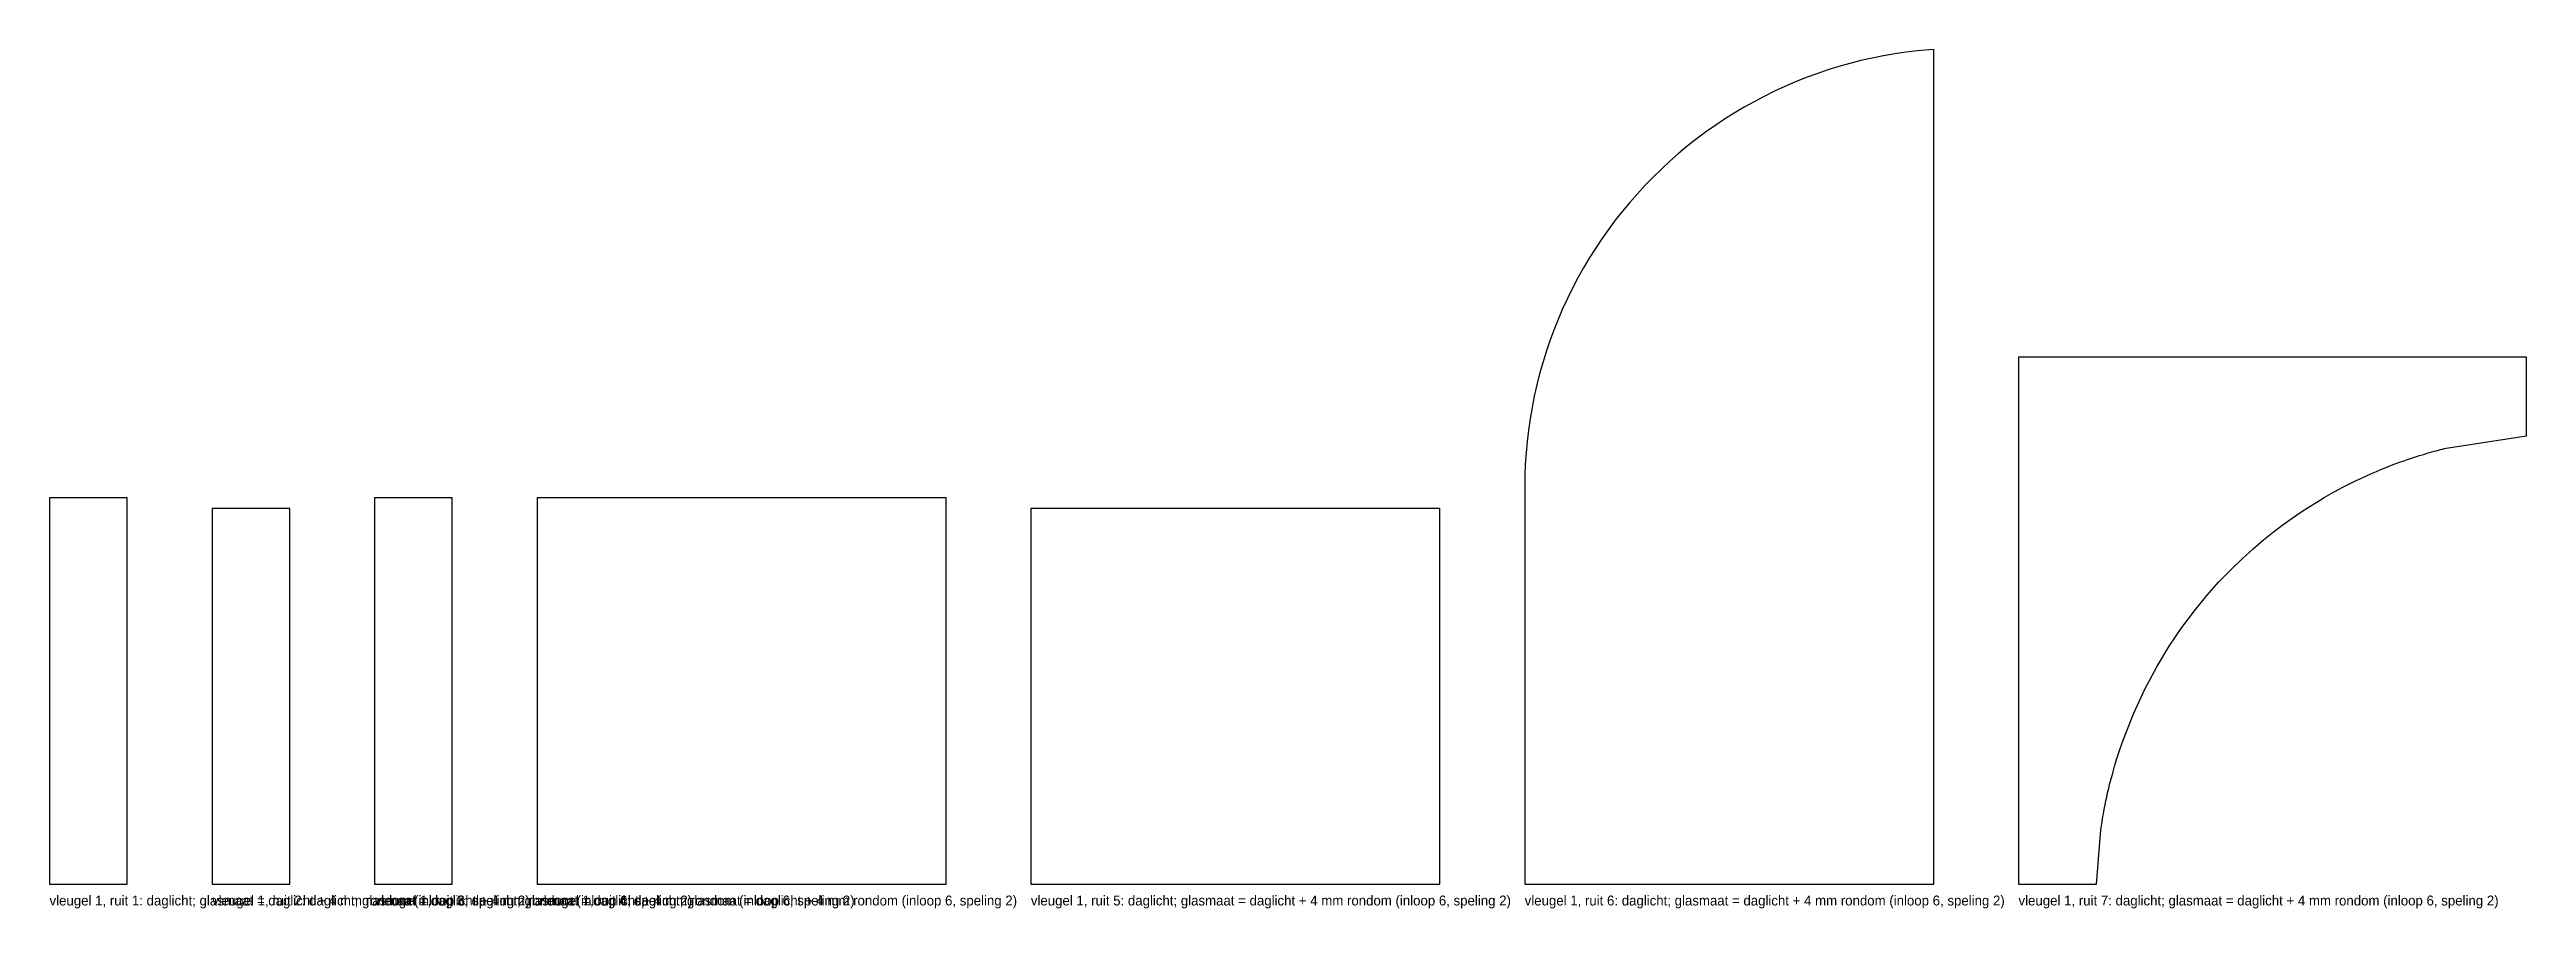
# Model space of a CAD drawing. Header units: millimetres. Extents: x 0 to 7132, y -34 to 1181.
# Drawn here: x 0 to 3506, y -34 to 1181 of the extents above; entities that cross this region are included whole.
import ezdxf

# ---------------------------------------------------------------- set-up
doc = ezdxf.new("R2010")
doc.units = ezdxf.units.MM

msp = doc.modelspace()

# ---------------------------------------------------------------- texts
at = {"layer": 'TEKST'}
for s, p in [('vleugel 1, ruit 1: daglicht; glasmaat = daglicht + 4 mm rondom (inloop 6, speling 2)', (0, -30)), ('vleugel 1, ruit 2: daglicht; glasmaat = daglicht + 4 mm rondom (inloop 6, speling 2)', (230, -30)), ('vleugel 1, ruit 3: daglicht; glasmaat = daglicht + 4 mm rondom (inloop 6, speling 2)', (460, -30)), ('vleugel 1, ruit 4: daglicht; glasmaat = daglicht + 4 mm rondom (inloop 6, speling 2)', (690, -30)), ('vleugel 1, ruit 5: daglicht; glasmaat = daglicht + 4 mm rondom (inloop 6, speling 2)', (1389, -30)), ('vleugel 1, ruit 6: daglicht; glasmaat = daglicht + 4 mm rondom (inloop 6, speling 2)', (2088, -30)), ('vleugel 1, ruit 7: daglicht; glasmaat = daglicht + 4 mm rondom (inloop 6, speling 2)', (2787, -30))]:
    msp.add_text(s, height=14, dxfattribs=at).set_placement(p)

# ---------------------------------------------------------------- linework, layer by layer
at = {"layer": 'DAGLICHT'}
for p, q in [((2532.6265, 1157.0937), (2517.1004, 1152.2728)), ((2548.2734, 1161.5066), (2532.6265, 1157.0937)), ((2564.0304, 1165.5084), (2548.2734, 1161.5066)), ((2579.8868, 1169.0963), (2564.0304, 1165.5084)), ((2595.8317, 1172.268), (2579.8868, 1169.0963)), ((2611.8542, 1175.0211), (2595.8317, 1172.268)), ((2627.9432, 1177.3539), (2611.8542, 1175.0211)), ((2644.0878, 1179.2648), (2627.9432, 1177.3539)), ((2660.2769, 1180.7523), (2644.0878, 1179.2648)), ((2667, 1181.193), (2660.2769, 1180.7523)), ((2667, 561.6667), (2667, 1181.193)), ((2441.6526, 1122.1721), (2427.0719, 1114.9817)), ((2456.4165, 1128.9784), (2441.6526, 1122.1721)), ((2471.3536, 1135.3959), (2456.4165, 1128.9784)), ((2486.4535, 1141.4201), (2471.3536, 1135.3959)), ((2501.7059, 1147.047), (2486.4535, 1141.4201)), ((2517.1004, 1152.2728), (2501.7059, 1147.047)), ((2384.5284, 1091.1562), (2370.7792, 1082.4811)), ((2398.5, 1099.4684), (2384.5284, 1091.1562)), ((2412.6844, 1107.4121), (2398.5, 1099.4684)), ((2427.0719, 1114.9817), (2412.6844, 1107.4121)), ((2330.9592, 1054.3391), (2318.192, 1044.2743)), ((2343.9854, 1064.0662), (2330.9592, 1054.3391)), ((2357.2617, 1073.449), (2343.9854, 1064.0662)), ((2370.7792, 1082.4811), (2357.2617, 1073.449)), ((2293.4699, 1023.1596), (2281.5318, 1012.1242)), ((2305.6928, 1033.8788), (2293.4699, 1023.1596)), ((2318.192, 1044.2743), (2305.6928, 1033.8788)), ((2258.5425, 989.1349), (2247.5071, 977.1968)), ((2269.8867, 1000.78), (2258.5425, 989.1349)), ((2281.5318, 1012.1242), (2269.8867, 1000.78)), ((2226.3924, 952.4746), (2216.3276, 939.7075)), ((2236.7879, 964.9739), (2226.3924, 952.4746)), ((2247.5071, 977.1968), (2236.7879, 964.9739)), ((2197.2176, 913.4049), (2188.1856, 899.8875)), ((2206.6004, 926.6813), (2197.2176, 913.4049)), ((2216.3276, 939.7075), (2206.6004, 926.6813)), ((2179.5105, 886.1383), (2171.1982, 872.1667)), ((2188.1856, 899.8875), (2179.5105, 886.1383)), ((2155.6849, 843.5948), (2148.4945, 829.0141)), ((2163.2546, 857.9823), (2155.6849, 843.5948)), ((2171.1982, 872.1667), (2163.2546, 857.9823)), ((2141.6883, 814.2501), (2135.2708, 799.3131)), ((2148.4945, 829.0141), (2141.6883, 814.2501)), ((2129.2466, 784.2132), (2123.6196, 768.9607)), ((2135.2708, 799.3131), (2129.2466, 784.2132)), ((2113.5729, 738.0402), (2109.1601, 722.3933)), ((2118.3939, 753.5662), (2113.5729, 738.0402)), ((2123.6196, 768.9607), (2118.3939, 753.5662)), ((3506, 746), (2787, 746)), ((2787, 746), (2787, 0)), ((3506, 635.1486), (3506, 746)), ((2105.1583, 706.6362), (2101.5703, 690.7798)), ((2109.1601, 722.3933), (2105.1583, 706.6362)), ((2098.3987, 674.8349), (2095.6455, 658.8125)), ((2101.5703, 690.7798), (2098.3987, 674.8349)), ((2093.3127, 642.7234), (2091.4019, 626.5788)), ((2095.6455, 658.8125), (2093.3127, 642.7234)), ((3392.5413, 617.1658), (3505.839, 634.6333)), ((3505.839, 634.6333), (3506, 635.1486)), ((2089.9143, 610.3898), (2088.8511, 594.1673)), ((2091.4019, 626.5788), (2089.9143, 610.3898)), ((3322.7152, 595.7764), (3327.8224, 597.636)), ((3327.8224, 597.636), (3332.7172, 599.3731)), ((3332.7172, 599.3731), (3337.4117, 600.998)), ((3337.4117, 600.998), (3341.917, 602.5199)), ((3341.917, 602.5199), (3346.2437, 603.947)), ((3346.2437, 603.947), (3350.4015, 605.2869)), ((3350.4015, 605.2869), (3354.3996, 606.5464)), ((3354.3996, 606.5464), (3358.2466, 607.7316)), ((3358.2466, 607.7316), (3361.9503, 608.8482)), ((3361.9503, 608.8482), (3365.5183, 609.9011)), ((3365.5183, 609.9011), (3368.9576, 610.8952)), ((3368.9576, 610.8952), (3372.2746, 611.8346)), ((3372.2746, 611.8346), (3375.4755, 612.7231)), ((3375.4755, 612.7231), (3378.5661, 613.5644)), ((3378.5661, 613.5644), (3381.5517, 614.3616)), ((3381.5517, 614.3616), (3384.4375, 615.1177)), ((3384.4375, 615.1177), (3387.228, 615.8355)), ((3387.228, 615.8355), (3389.9279, 616.5174)), ((3389.9279, 616.5174), (3392.5413, 617.1658)), ((2088.2128, 577.9226), (2088, 561.6667)), ((2088, 561.6667), (2088, 0)), ((2088.8511, 594.1673), (2088.2128, 577.9226)), ((2667, 0), (2667, 561.6667)), ((3239.1021, 558.0472), (3248.0757, 562.7945)), ((3248.0757, 562.7945), (3256.6076, 567.1439)), ((3256.6076, 567.1439), (3264.7239, 571.1362)), ((3264.7239, 571.1362), (3272.4492, 574.8074)), ((3272.4492, 574.8074), (3279.807, 578.1893)), ((3279.807, 578.1893), (3286.8193, 581.31)), ((3286.8193, 581.31), (3293.5071, 584.1948)), ((3293.5071, 584.1948), (3299.8897, 586.8657)), ((3299.8897, 586.8657), (3305.9853, 589.3425)), ((3305.9853, 589.3425), (3311.811, 591.643)), ((3311.811, 591.643), (3317.3827, 593.7829)), ((3317.3827, 593.7829), (3322.7152, 595.7764)), ((110, 546.6667), (0, 546.6667)), ((0, 546.6667), (0, 0)), ((110, 0), (110, 546.6667)), ((340, 531.6667), (230, 531.6667)), ((230, 531.6667), (230, 0)), ((340, 0), (340, 531.6667)), ((570, 546.6667), (460, 546.6667)), ((460, 546.6667), (460, 0)), ((570, 0), (570, 546.6667)), ((1269, 546.6667), (690, 546.6667)), ((690, 546.6667), (690, 0)), ((1269, 0), (1269, 546.6667)), ((1968, 531.6667), (1389, 531.6667)), ((1389, 531.6667), (1389, 0)), ((1968, 0), (1968, 531.6667)), ((3174.4243, 518.1437), (3186.635, 526.4946)), ((3186.635, 526.4946), (3198.2366, 534.0597)), ((3198.2366, 534.0597), (3209.2556, 540.9256)), ((3209.2556, 540.9256), (3219.7204, 547.1686)), ((3219.7204, 547.1686), (3229.6597, 552.856)), ((3229.6597, 552.856), (3239.1021, 558.0472)), ((3133.9215, 487.3345), (3148.0838, 498.6809)), ((3148.0838, 498.6809), (3161.5804, 508.9093)), ((3161.5804, 508.9093), (3174.4243, 518.1437)), ((3087.4754, 445.1283), (3103.5989, 460.7191)), ((3103.5989, 460.7191), (3119.09, 474.7318)), ((3119.09, 474.7318), (3133.9215, 487.3345)), ((3053.5605, 408.4744), (3070.7694, 427.7776)), ((3070.7694, 427.7776), (3087.4754, 445.1283)), ((3018.1397, 363.2183), (3035.9641, 387.0202)), ((3035.9641, 387.0202), (3053.5605, 408.4744)), ((3000.2975, 336.885), (3018.1397, 363.2183)), ((2982.7039, 307.8642), (3000.2975, 336.885)), ((2965.6834, 276.047), (2982.7039, 307.8642)), ((2949.6159, 241.3931), (2965.6834, 276.047)), ((2934.926, 203.955), (2949.6159, 241.3931)), ((2923.4653, 168.7317), (2926.6431, 179.2077)), ((2926.6431, 179.2077), (2930.4129, 190.8814)), ((2930.4129, 190.8814), (2934.926, 203.955)), ((2914.7189, 135.8511), (2916.4527, 142.9526)), ((2916.4527, 142.9526), (2918.4494, 150.7318)), ((2918.4494, 150.7318), (2920.7637, 159.2861)), ((2920.7637, 159.2861), (2923.4653, 168.7317)), ((2907.8976, 103.6168), (2908.7284, 108.0157)), ((2908.7284, 108.0157), (2909.657, 112.7467)), ((2909.657, 112.7467), (2910.6991, 117.8479)), ((2910.6991, 117.8479), (2911.8738, 123.3635)), ((2911.8738, 123.3635), (2913.2043, 129.3447)), ((2913.2043, 129.3447), (2914.7189, 135.8511)), ((2897.1732, 0.0155), (2903.5536, 77.1406)), ((2903.5536, 77.1406), (2903.9384, 79.7924)), ((2903.9384, 79.7924), (2904.3578, 82.5996)), ((2904.3578, 82.5996), (2904.8162, 85.5761)), ((2904.8162, 85.5761), (2905.3185, 88.7373)), ((2905.3185, 88.7373), (2905.8704, 92.1009)), ((2905.8704, 92.1009), (2906.4788, 95.6866)), ((2906.4788, 95.6866), (2907.1514, 99.5168)), ((2907.1514, 99.5168), (2907.8976, 103.6168)), ((0, 0), (110, 0)), ((230, 0), (340, 0)), ((460, 0), (570, 0)), ((690, 0), (1269, 0)), ((1389, 0), (1968, 0)), ((2088, 0), (2667, 0)), ((2787, 0), (2894.85, 0)), ((2894.85, 0), (2897.1732, 0.0155))]:
    msp.add_line(p, q, dxfattribs=at)

msp.set_redraw_order([(e.dxf.handle, doc.entitydb.next_handle()) for e in msp.query("TEXT MTEXT ATTDEF DIMENSION ARC_DIMENSION")])  # texts and dimensions are drawn at this point

doc.saveas('drawing.dxf')
